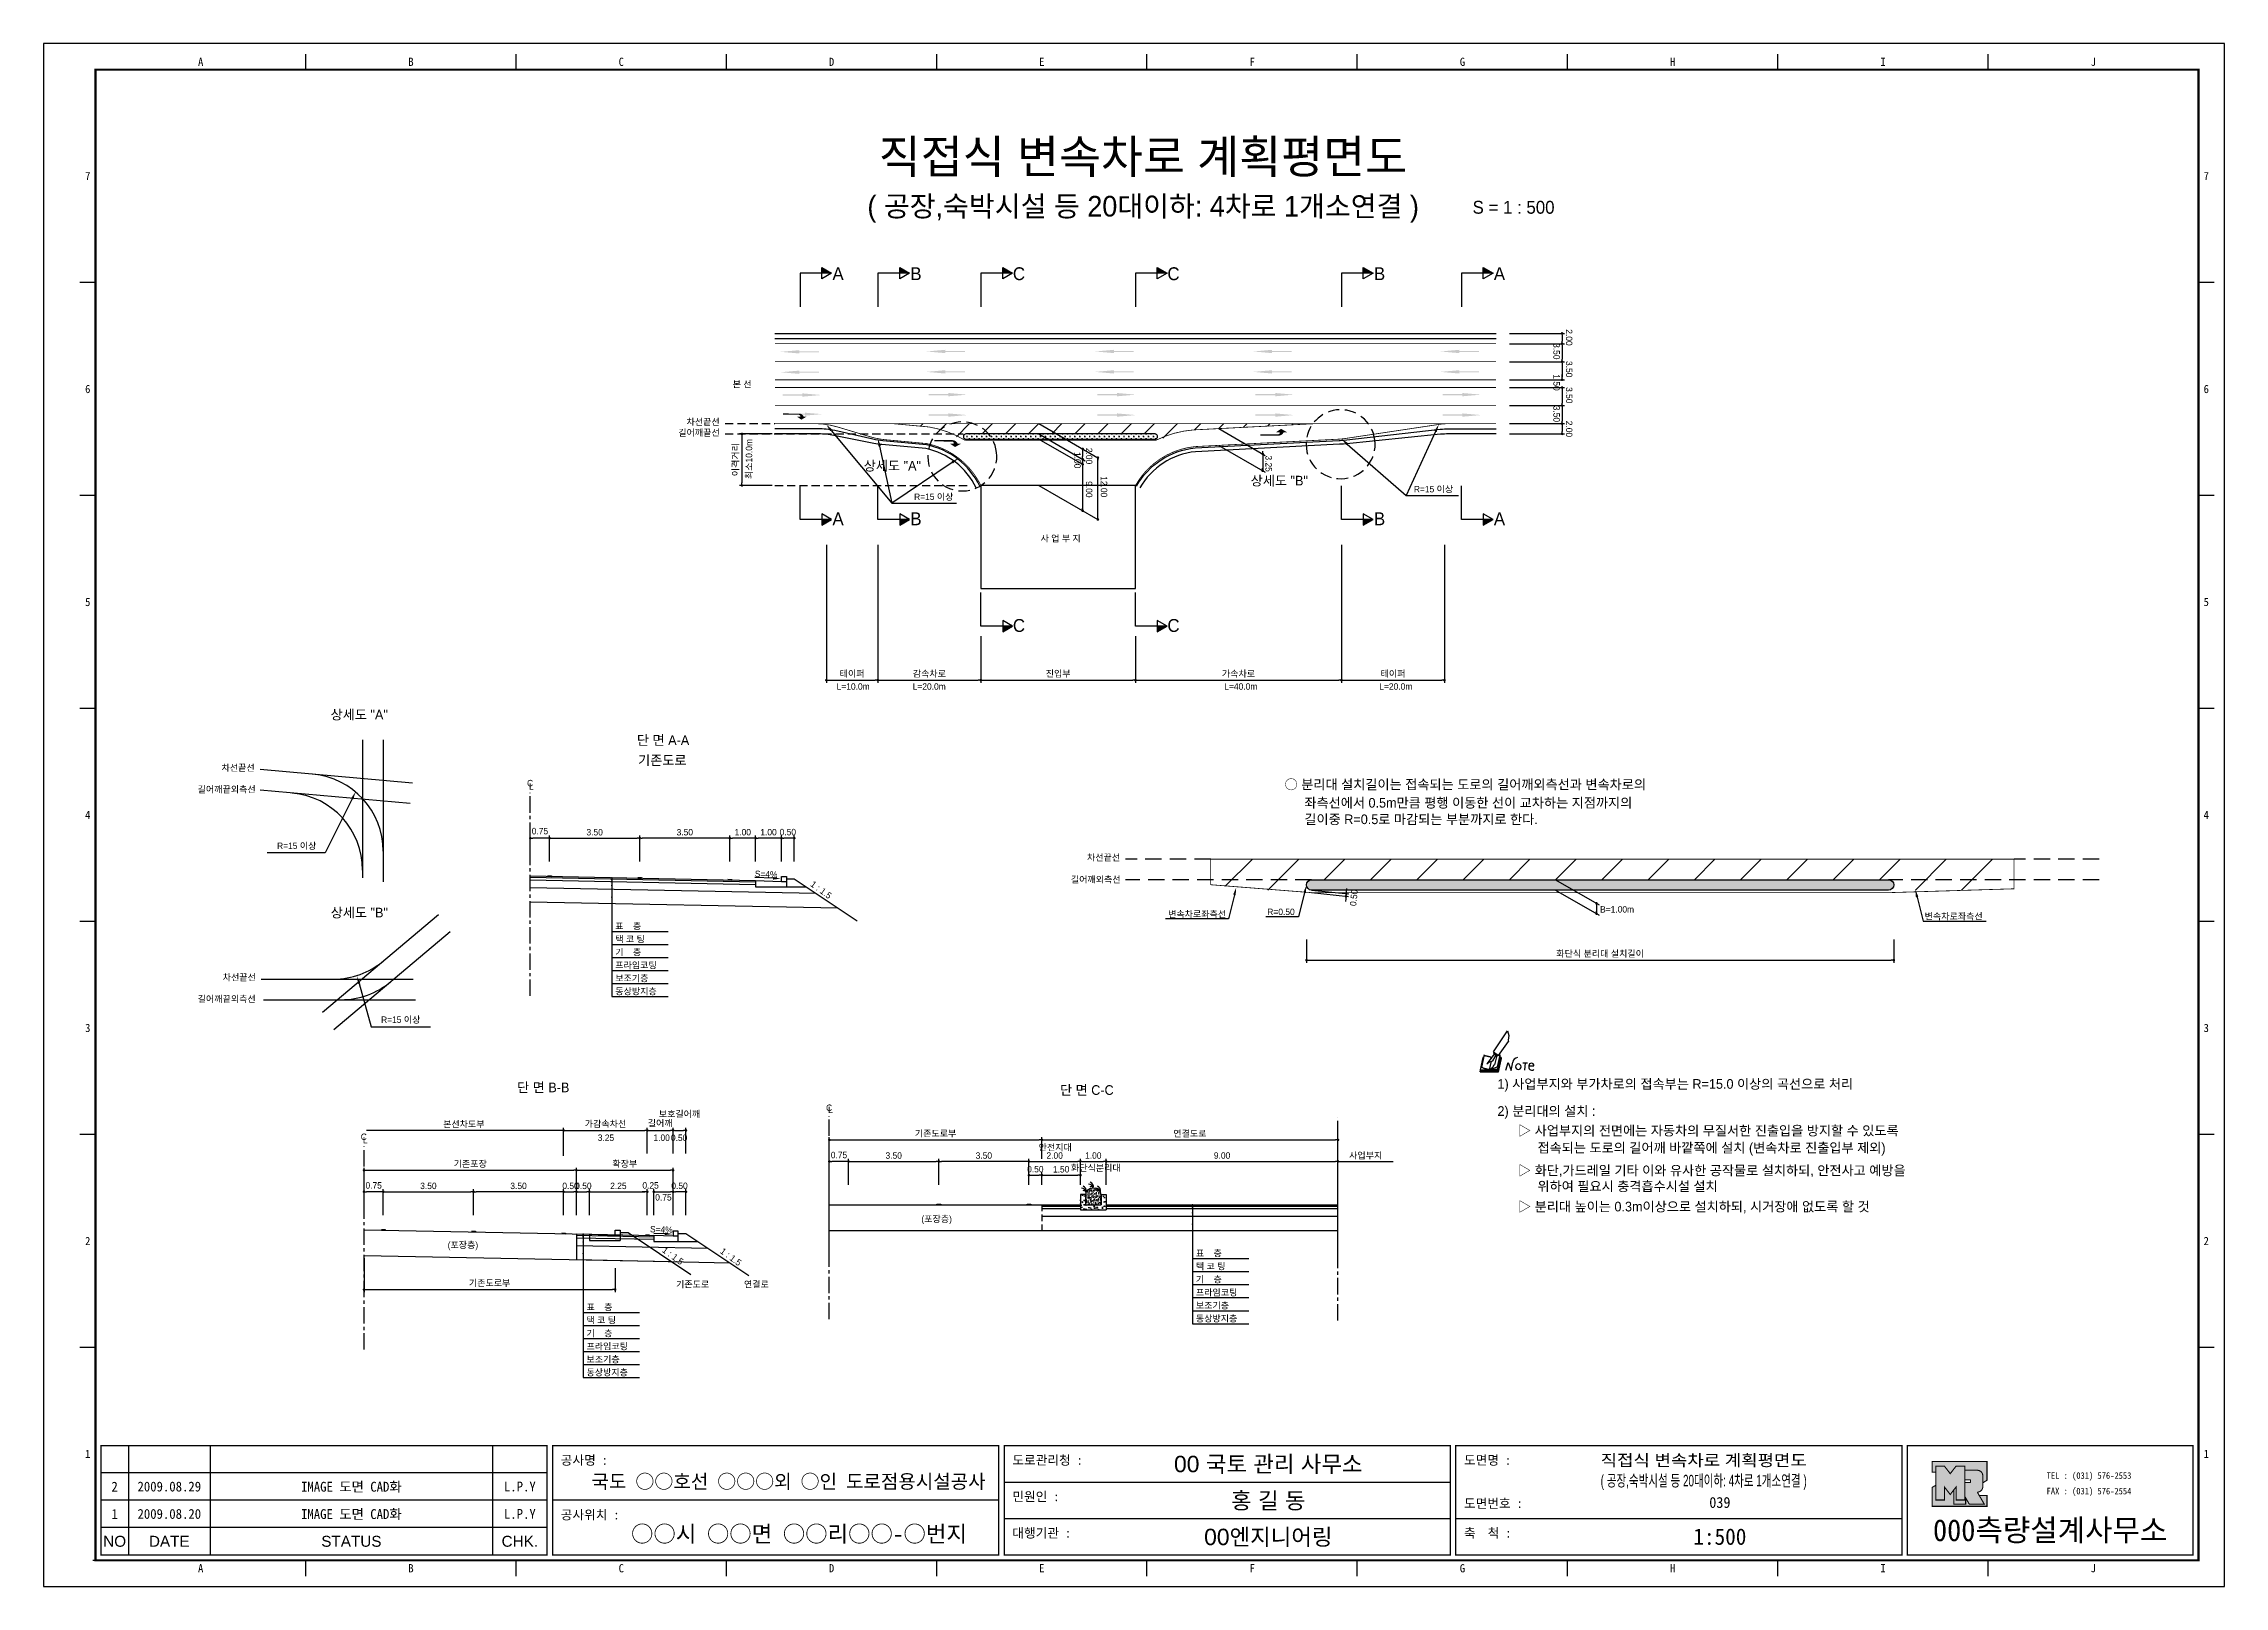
# Model space of a CAD drawing. Header units: millimetres. Extents: x 658 to 1081, y -42 to 257.
import ezdxf
from ezdxf.enums import TextEntityAlignment as Align

# ---------------------------------------------------------------- set-up
doc = ezdxf.new("R2010")
doc.units = ezdxf.units.MM
doc.linetypes.add('CENTER', pattern=[50.8, 31.75, -6.35, 6.35, -6.35])
doc.linetypes.add('HIDDEN', pattern=[9.525, 6.35, -3.175])
for name, color, linetype in [('CC-GSTR-0004', 4, 'Continuous'), ('CM-LANE-0030', 30, 'Continuous'), ('CZ-DIMT-0002', 7, 'Continuous'), ('CZ-EXST-0002', 1, 'Continuous'), ('CZ-LIN1-0007', 7, 'Continuous'), ('CZ-LIN2-0003', 3, 'Continuous'), ('CZ-LINE-0001', 7, 'Continuous'), ('CZ-TEXT-BOX0', 7, 'Continuous'), ('TITLE', 7, 'Continuous')]:
    doc.layers.add(name, color=color, linetype=linetype)
doc.styles.add('견고딕', font='arial.ttf')
doc.styles.add('돋움', font='')
doc.styles.add('돋음체', font='')
doc.styles.get('돋움').set_extended_font_data('Dotum')
doc.styles.get('돋음체').set_extended_font_data('DotumChe')

msp = doc.modelspace()

# ---------------------------------------------------------------- texts
at = {"layer": 'CZ-DIMT-0002', "style": '돋움'}
for s, height, p in [('A', 2.5, (812.12, 212.72)), ('B', 2.5, (827.24, 212.72)), ('C', 2.5, (847.24, 212.72)), ('C', 2.5, (877.24, 212.72)), ('B', 2.5, (917.24, 212.72)), ('A', 2.5, (940.52, 212.72)), ('본 선', 1.25, (793.5, 191.27)), ('길어깨끝선', 1.25, (785.12, 181.87)), ('차선끝선', 1.25, (785.91, 183.97)), ('상세도 "A"', 1.875, (822.66, 175.45)), ('상세도 "B"', 1.875, (897.78, 172.56)), ('R=15 이상', 1.25, (830.7, 169.44)), ('R=15 이상', 1.25, (927.72, 170.92)), ('A', 2.5, (812.12, 165.16)), ('B', 2.5, (827.24, 165.16)), ('B', 2.5, (917.24, 165.16)), ('A', 2.5, (940.52, 165.16)), ('사 업 부 지', 1.25, (855.33, 161.35)), ('C', 2.5, (847.24, 144.46)), ('C', 2.5, (877.24, 144.46)), ('L=10.0m', 1.25, (815.05, 132.62)), ('L=20.0m', 1.25, (829.82, 132.62)), ('L=40.0m', 1.25, (890.31, 132.62)), ('L=20.0m', 1.25, (920.4, 132.62)), ('차선끝선', 1.25, (695.65, 116.85)), ('C', 1.25, (752.33, 113.87)), ('길어깨끝외측선', 1.25, (693.42, 112.65)), ('L', 1.25, (752.59, 113.22)), ('R=15 이상', 1.25, (707.03, 101.7)), ('차선끝선', 1.25, (863.66, 99.44)), ('차선끝선', 1.25, (695.88, 76.17)), ('길어깨끝외측선', 1.25, (693.43, 71.98)), ('R=15 이상', 1.25, (727.22, 67.96)), ('C', 1.25, (810.38, 50.87)), ('L', 1.25, (810.64, 50.48)), ('C', 1.25, (720.05, 45.24)), ('L', 1.25, (720.32, 44.58))]:
    msp.add_text(s, height=height, dxfattribs=at).set_placement(p, align=Align.MIDDLE_CENTER)
for s, rotation, p in [('3.50', 270, (950.99, 199.25)), ('2.00', 270, (953.43, 201.94)), ('3.50', 270, (953.43, 195.78)), ('1.50', 270, (950.99, 193.2)), ('3.50', 270, (953.43, 190.72)), ('3.50', 270, (950.99, 187.11)), ('2.00', 270, (953.43, 184.19)), ('최소10.0m', 90, (795.45, 172.87))]:
    msp.add_text(s, height=1.25, rotation=rotation, dxfattribs=at).set_placement(p)
for s, p in [('○ 분리대 설치길이는 접속되는 도로의 길어깨외측선과 변속차로의', (898.8, 113.61)), ('좌측선에서 0.5m만큼 평행 이동한 선이 교차하는 지점까지의', (902.65, 110.05)), ('길이중 R=0.5로 마감되는 부분까지로 한다.', (902.65, 106.85)), ('1) 사업부지와 부가차로의 접속부는 R=15.0 이상의 곡선으로 처리', (940.13, 55.49)), ('2) 분리대의 설치 :', (940.13, 50.23)), ('▷ 사업부지의 전면에는 자동차의 무질서한 진출입을 방지할 수 있도록', (944.12, 46.43)), ('접속되는 도로의 길어깨 바깥쪽에 설치 (변속차로 진출입부 제외)', (947.9, 43.1)), ('▷ 화단,가드레일 기타 이와 유사한 공작물로 설치하되, 안전사고 예방을', (944.12, 38.7)), ('위하여 필요시 충격흡수시설 설치', (947.9, 35.63)), ('▷ 분리대 높이는 0.3m이상으로 설치하되, 시거장애 없도록 할 것', (944.12, 31.69))]:
    msp.add_text(s, height=1.875, dxfattribs=at).set_placement(p, align=Align.MIDDLE_LEFT)
for s, rotation, p in [('S=4%', 357.7094, (798.16, 96.2)), ('1 : 1.5', 323.8881, (808.83, 93.16)), ('S=4%', 357.7094, (777.82, 27.24)), ('1 : 1.5', 323.8881, (780.06, 22.14)), ('1 : 1.5', 323.8881, (791.31, 21.94))]:
    msp.add_text(s, height=1.25, rotation=rotation, dxfattribs=at).set_placement(p, align=Align.MIDDLE_CENTER)
for s, p in [('길어깨외측선', (857.31, 94.53)), ('변속차로좌측선', (876.19, 87.82)), ('R=0.50', (895.45, 88.26)), ('B=1.00m', (960.06, 88.75)), ('표    층', (768.87, 85.49)), ('변속차로좌측선', (1023.06, 87.4)), ('기    층', (768.87, 80.43)), ('택 코 팅', (768.87, 82.96)), ('프라임코팅', (768.87, 77.9)), ('보조기층', (768.87, 75.37)), ('동상방지층', (768.87, 72.84)), ('3.25', (765.47, 44.43)), ('1.00', (776.28, 44.43)), ('0.50', (779.67, 44.43)), ('안전지대', (851.05, 42.55)), ('사업부지', (911.33, 40.98)), ('화단식분리대', (857.32, 38.58)), ('(포장층)', (828.3, 28.66)), ('(포장층)', (736.33, 23.6)), ('표    층', (881.58, 22.01)), ('기존도로', (780.67, 15.99)), ('연결로', (793.85, 15.99)), ('기    층', (881.58, 16.95)), ('택 코 팅', (881.58, 19.48)), ('표    층', (763.28, 11.55)), ('프라임코팅', (881.58, 14.41)), ('보조기층', (881.58, 11.88)), ('택 코 팅', (763.28, 9.02)), ('동상방지층', (881.58, 9.35)), ('프라임코팅', (763.28, 3.95)), ('기    층', (763.28, 6.48)), ('보조기층', (763.28, 1.42)), ('동상방지층', (763.28, -1.11))]:
    msp.add_text(s, height=1.25, dxfattribs=at).set_placement(p)
at = {"layer": 'CZ-DIMT-0002', "char_height": 1.25, "attachment_point": 5, "style": '돋움'}
for s, insert, rotation in [('1.00', (858.59, 176.53), 270), ('\\A1;2.00', (860.85, 177.34), 270), ('3.25', (895.71, 175.86), 270), ('9.00', (860.85, 170.87), 270), ('12.00', (863.74, 171.38), 270), ('\\A1;0.50', (912.25, 91.61), 84.0289)]:
    msp.add_mtext(s, dxfattribs=dict(at, insert=insert, rotation=rotation))
at = {"layer": 'CZ-DIMT-0002', "insert": (739.47, 47.62), "char_height": 1.25, "attachment_point": 5, "style": '돋움'}
msp.add_mtext('본선차도부', dxfattribs=at)
at = {"layer": 'CZ-LINE-0001', "insert": (792.27, 176.63), "char_height": 1.25, "attachment_point": 5, "rotation": 90, "style": '돋움'}
msp.add_mtext('\\A1;이격거리', dxfattribs=at)
at = {"layer": 'CZ-LINE-0001', "char_height": 1.25, "attachment_point": 5, "style": '돋움'}
for s, insert in [('\\A1;테이퍼', (814.85, 135.04)), ('\\A1;감속차로', (829.85, 135.04)), ('\\A1;진입부', (854.85, 135.04)), ('\\A1;가속차로', (889.85, 135.04)), ('\\A1;테이퍼', (919.85, 135.04)), ('\\A1;0.75', (754.24, 104.55)), ('\\A1;3.50', (764.87, 104.33)), ('\\A1;3.50', (782.37, 104.33)), ('\\A1;1.00', (793.62, 104.33)), ('\\A1;1.00', (798.62, 104.33)), ('\\A1;0.50', (802.37, 104.36)), ('\\A1;화단식 분리대 설치길이', (960.06, 80.71)), ('\\A1;가감속차선', (766.97, 47.68)), ('\\A1;길어깨', (777.59, 47.8)), ('\\A1;보호길어깨', (781.34, 49.59)), ('\\A1;기존도로부', (831.05, 45.82)), ('\\A1;연결도로', (880.42, 45.81)), ('\\A1;0.75', (812.3, 41.69)), ('\\A1;기존포장', (740.72, 39.93)), ('\\A1;확장부', (770.72, 39.93)), ('\\A1;3.50', (822.92, 41.59)), ('\\A1;3.50', (840.42, 41.59)), ('\\A1;0.50', (850.42, 38.94)), ('\\A1;2.00', (854.17, 41.59)), ('\\A1;1.50', (855.42, 38.92)), ('\\A1;1.00', (861.67, 41.59)), ('\\A1;9.00', (886.67, 41.59)), ('\\A1;0.75', (721.97, 35.8)), ('\\A1;3.50', (732.59, 35.7)), ('\\A1;3.50', (750.09, 35.7)), ('\\A1;0.50', (760.18, 35.7)), ('\\A1;0.50', (762.68, 35.7)), ('\\A1;2.25', (769.47, 35.7)), ('\\A1;0.25', (775.72, 35.8)), ('\\A1;0.75', (778.22, 33.48)), ('\\A1;0.50', (781.34, 35.72)), ('\\A1;기존도로부', (744.47, 16.79))]:
    msp.add_mtext(s, dxfattribs=dict(at, insert=insert))
at = {"layer": 'CZ-TEXT-BOX0', "style": '돋움'}
for s, p in [('상세도 "A"', (719.16, 127.16)), ('단 면 A-A', (778.15, 122.2)), ('기존도로', (778, 118.3)), ('상세도 "B"', (719.18, 88.74)), ('단 면 B-B', (754.88, 54.81)), ('단 면 C-C', (860.41, 54.31))]:
    msp.add_text(s, height=1.875, dxfattribs=at).set_placement(p, align=Align.MIDDLE_CENTER)
at = {"layer": 'TITLE', "color": 3, "linetype": 'Continuous', "style": '돋음체'}
for s, p in [('A', (688.38, 253.84)), ('B', (729.21, 253.84)), ('C', (770.03, 253.84)), ('D', (810.86, 253.84)), ('E', (851.68, 253.84)), ('F', (892.51, 253.84)), ('G', (933.33, 253.84)), ('H', (974.15, 253.84)), ('I', (1014.98, 253.84)), ('J', (1055.8, 253.84)), ('7', (666.46, 231.67)), ('7', (1077.73, 231.67)), ('6', (666.46, 190.34)), ('6', (1077.73, 190.34)), ('5', (666.46, 149.01)), ('5', (1077.73, 149.01)), ('4', (666.46, 107.68)), ('4', (1077.73, 107.68)), ('3', (666.46, 66.35)), ('3', (1077.73, 66.35)), ('2', (666.46, 25.02)), ('2', (1077.73, 25.02)), ('1', (666.46, -16.3)), ('1', (1077.73, -16.3)), ('A', (688.38, -38.49)), ('B', (729.21, -38.49)), ('C', (770.03, -38.49)), ('D', (810.86, -38.49)), ('E', (851.68, -38.49)), ('F', (892.51, -38.49)), ('G', (933.33, -38.49)), ('H', (974.15, -38.49)), ('I', (1014.98, -38.49)), ('J', (1055.8, -38.49))]:
    msp.add_text(s, height=1.59, dxfattribs=at).set_placement(p, align=Align.MIDDLE)
at = {"layer": 'TITLE', "style": '돋움'}
for s, height, p in [('직접식 변속차로 계획평면도', 6.5, (871.31, 235.45)), ('( 공장,숙박시설 등 20대이하: 4차로 1개소연결 )', 4, (871.35, 225.82))]:
    msp.add_text(s, height=height, dxfattribs=at).set_placement(p, align=Align.MIDDLE_CENTER)
msp.add_text('S = 1 : 500', height=2.5, dxfattribs=at).set_placement((935.3, 225.61), align=Align.MIDDLE_LEFT)
at = {"layer": 'TITLE', "style": '돋음체'}
for s, p in [('공사명 : ', (758.29, -18.41)), ('도로관리청 :', (845.96, -18.41)), ('도면명 :', (933.64, -18.41)), ('민원인 :', (845.96, -25.48)), ('도면번호 :', (933.64, -26.8)), ('공사위치 :', (758.29, -29.02)), ('대행기관 :', (845.96, -32.55)), ('축  척 :', (933.64, -32.55))]:
    msp.add_text(s, height=1.804, dxfattribs=at).set_placement(p)
at = {"layer": 'TITLE', "color": 7, "linetype": 'Continuous'}
for s, height, style, p in [('00 국토 관리 사무소', 3.1832, '견고딕', (895.64, -18.23)), ('국도 ○○호선 ○○○외 ○인 도로점용시설공사', 2.7, '돋음체', (802.51, -21.62)), ('홍 길 동', 3.183, '견고딕', (895.64, -25.3)), ('○○시 ○○면 ○○리○○-○번지', 3.1832, '돋음체', (804.54, -31.78)), ('00엔지니어링', 3.183, '견고딕', (895.64, -32.38))]:
    msp.add_text(s, height=height, dxfattribs=dict(at, style=style)).set_placement(p, align=Align.MIDDLE)
at = {"layer": 'TITLE', "style": '돋움'}
for s, width, p, p2 in [('직접식 변속차로 계획평면도', 1.010039, (960.17, -18.66), (1000.17, -18.66)), ('( 공장,숙박시설 등 20대이하: 4차로 1개소연결 )', 0.586912, (960.17, -22.61), (1000.17, -22.61))]:
    msp.add_text(s, height=2.25, dxfattribs=dict(at, width=width)).set_placement(p, p2, align=Align.FIT)
at = {"layer": 'TITLE', "color": 180, "style": '돋음체'}
for s, p in [('TEL : (031) 576-2553', (1046.74, -21.14)), ('FAX : (031) 576-2554', (1046.74, -24.16))]:
    msp.add_text(s, height=1.2733, dxfattribs=at).set_placement(p)
at = {"layer": 'TITLE', "color": 1, "linetype": 'Continuous', "style": '돋음체'}
msp.add_text('2', height=1.91, dxfattribs=at).set_placement((671.68, -22.65), align=Align.MIDDLE)
at = {"layer": 'TITLE', "linetype": 'Continuous'}
for s, height, style, p in [('2009.08.29', 1.91, '돋음체', (682.29, -22.65)), ('L.P.Y', 1.91, '돋음체', (750.34, -22.65)), ('039', 2.122, '돋음체', (983.31, -25.74)), ('1', 1.91, '돋음체', (671.68, -27.96)), ('2009.08.20', 1.91, '돋음체', (682.29, -27.96)), ('L.P.Y', 1.91, '돋음체', (750.34, -27.96)), ('NO', 2.122, '견고딕', (671.68, -33.26)), ('DATE', 2.122, '견고딕', (682.29, -33.26)), ('STATUS', 2.122, '견고딕', (717.64, -33.26)), ('CHK.', 2.122, '견고딕', (750.34, -33.26)), ('1:500', 3.183, '돋음체', (983.31, -32.38))]:
    msp.add_text(s, height=height, dxfattribs=dict(at, style=style)).set_placement(p, align=Align.MIDDLE)
at = {"layer": 'TITLE', "style": '돋음체'}
for p in [(717.64, -22.65), (717.64, -27.96)]:
    msp.add_text('IMAGE 도면 CAD화', height=1.9099, dxfattribs=at).set_placement(p, align=Align.MIDDLE)
at = {"layer": 'TITLE', "color": 180, "style": '돋음체'}
msp.add_text('000측량설계사무소', height=4.244, dxfattribs=at).set_placement((1047.44, -33.23), align=Align.CENTER)

# ---------------------------------------------------------------- blocks, each defined once
blk = doc.blocks.new('note')
for p, q in [((0.85, 3.5), (3.53, 7.57)), ((1.8, 2.79), (3.74, 5.46)), ((3.53, 7.57), (3.8, 6.64)), ((3.8, 6.64), (3.69, 5.72)), ((3.69, 5.72), (3.74, 5.46)), ((-1.24, 2.36), (-1.77, 0)), ((-1.77, 0), (1.77, 0)), ((-1.77, 0), (-1.77, -0.3)), ((-1.53, 0.52), (-1.55, 0.54)), ((-1.01, 2.9), (-1.53, 0.52)), ((-1.48, 0.48), (-1.53, 0.52)), ((-1.43, 0.44), (-1.48, 0.48)), ((-1.38, 0.41), (-1.43, 0.44)), ((-1.33, 0.4), (-1.38, 0.41)), ((-1.27, 0.37), (-1.33, 0.4)), ((-1.22, 0.35), (-1.27, 0.37)), ((-1.13, 2.36), (-1.24, 2.36)), ((-1.17, 0.33), (-1.22, 0.35)), ((-1.12, 0.32), (-1.17, 0.33)), ((-1.02, 0.25), (-1.12, 0.32)), ((-0.97, 0.22), (-1.02, 0.25)), ((-1, 2.9), (-1.01, 2.9)), ((-0.98, 2.85), (-1, 2.9)), ((-0.95, 2.8), (-0.98, 2.85)), ((-0.93, 0.21), (-0.97, 0.22)), ((-0.9, 2.75), (-0.95, 2.8)), ((-0.88, 0.19), (-0.93, 0.21)), ((-0.85, 2.72), (-0.9, 2.75)), ((-0.8, 0.18), (-0.88, 0.19)), ((-0.79, 2.69), (-0.85, 2.72)), ((-0.75, 0.17), (-0.8, 0.18)), ((-0.74, 2.68), (-0.79, 2.69)), ((-0.7, 0.16), (-0.75, 0.17)), ((-0.69, 2.65), (-0.74, 2.68)), ((-0.64, 0.15), (-0.7, 0.16)), ((-0.64, 2.65), (-0.69, 2.65)), ((-0.59, 2.63), (-0.64, 2.65)), ((-0.58, 0.14), (-0.64, 0.15)), ((-0.54, 2.62), (-0.59, 2.63)), ((-0.53, 0.13), (-0.58, 0.14)), ((-0.48, 2.61), (-0.54, 2.62)), ((-0.48, 0.12), (-0.53, 0.13)), ((-0.43, 2.61), (-0.48, 2.61)), ((-0.43, 0.11), (-0.48, 0.12)), ((0.75, 2.77), (-0.46, 1.16)), ((0.37, 2.24), (-0.46, 1.16)), ((-0.46, 1.16), (-0.08, 1.47)), ((-0.38, 2.59), (-0.43, 2.61)), ((-0.38, 0.08), (-0.43, 0.11)), ((-0.33, 2.59), (-0.38, 2.59)), ((-0.29, 0.06), (-0.38, 0.08)), ((-0.27, 2.58), (-0.33, 2.59)), ((-0.23, 0.05), (-0.29, 0.06)), ((-0.22, 2.57), (-0.27, 2.58)), ((-0.16, 0.04), (-0.23, 0.05)), ((-0.17, 2.56), (-0.22, 2.57)), ((-0.12, 2.55), (-0.17, 2.56)), ((-0.11, 0.03), (-0.16, 0.04)), ((-0.07, 2.53), (-0.12, 2.55)), ((-0.04, 0.02), (-0.11, 0.03)), ((-0.08, 1.47), (0.72, 1.75)), ((-0.01, 2.51), (-0.07, 2.53)), ((-0.05, -0.3), (-0.05, 0)), ((0, 0), (-0.04, 0.02)), ((0.04, 2.5), (-0.01, 2.51)), ((0.37, 1.63), (0, 0)), ((0, 0), (1.6, 0.53)), ((0, 0), (1.65, 0.18)), ((0, 0.01), (0.06, 0.04)), ((0, -0.3), (0, 0)), ((0.09, 2.48), (0.04, 2.5)), ((0.05, -0.3), (0.05, 0)), ((0.06, 0.04), (0.11, 0.07)), ((0.14, 2.48), (0.09, 2.48)), ((0.11, 0.07), (0.16, 0.09)), ((0.2, 2.47), (0.14, 2.48)), ((0.16, 0.09), (0.21, 0.12)), ((0.26, 2.43), (0.18, 2.46)), ((0.21, 0.12), (0.27, 0.14)), ((0.34, 2.4), (0.26, 2.43)), ((0.27, 0.14), (0.36, 0.19)), ((0.45, 2.37), (0.34, 2.4)), ((0.36, 0.19), (0.41, 0.22)), ((0.41, 0.22), (0.46, 0.27)), ((0.46, 0.27), (0.51, 0.3)), ((0.51, 0.3), (0.56, 0.34)), ((0.56, 0.34), (0.6, 0.4)), ((0.6, 0.4), (0.64, 0.45)), ((0.64, 0.45), (0.67, 0.51)), ((0.67, 0.51), (0.74, 0.58)), ((0.72, 1.75), (1.16, 2.53)), ((0.74, 0.58), (0.79, 0.63)), ((1, 3.1), (0.75, 2.77)), ((0.79, 0.63), (0.83, 0.68)), ((0.83, 0.68), (0.86, 0.73)), ((0.85, 3.5), (1.8, 2.79)), ((1, 3.4), (0.85, 3.21)), ((0.85, 3.21), (1.52, 2.71)), ((0.86, 0.73), (0.89, 0.79)), ((0.89, 0.84), (0.92, 0.89)), ((0.89, 0.79), (0.89, 0.84)), ((0.92, 0.89), (0.96, 0.95)), ((0.96, 0.95), (1.01, 0.97)), ((1.47, 2.74), (1.01, 0.97)), ((1.16, 2.53), (1.37, 2.82)), ((2.13, 2.84), (1.44, 2.63)), ((1.52, 2.71), (1.66, 2.9)), ((1.6, 0.53), (2.13, 2.84)), ((1.65, 0.18), (2.19, 2.48)), ((1.77, 0), (2.3, 2.36)), ((1.77, -0.3), (2.3, 2.07)), ((1.77, -0.38), (2.3, 1.99)), ((1.77, -0.44), (2.3, 1.93)), ((1.77, 0), (1.77, -0.3)), ((2.19, 2.48), (2.04, 2.47)), ((2.3, 2.36), (2.16, 2.36)), ((2.3, 2.36), (2.3, 2.07)), ((3.21, -0.08), (3.68, 1.4)), ((3.68, 1.4), (4.26, -0.14)), ((4.26, -0.14), (4.56, 1.44)), ((6.55, 1.34), (7.46, 1.34)), ((7.01, 1.34), (6.87, -0.11)), ((7.71, 0.77), (7.71, 0.55)), ((7.71, 0.77), (8.67, 0.77)), ((-1.77, -0.3), (1.77, -0.3)), ((-1.77, -0.43), (-1.77, -0.3)), ((-1.77, -0.37), (1.77, -0.37)), ((-1.77, -0.43), (1.77, -0.43))]:
    blk.add_line(p, q)
for centre, major_axis, start_param, end_param in [((0.4, 2.31), (0.0702, 0.0702), 3.283946, 6.425539), ((5.68, 1.23), (-0.806, 0.806), -0.591174, 0.597824), ((5.66, 0.58), (-0.378, 0.378), 3.926991, 10.210176), ((8.3, 0.49), (0.422, 0.422), 2.265602, 4.634911), ((8.19, 0.77), (-0.342, 0.342), 3.926991, 7.068583)]:
    blk.add_ellipse(centre, major_axis=major_axis, ratio=1, start_param=start_param, end_param=end_param)
blk = doc.blocks.new('_Dot')
at = {"color": 0, "linetype": 'ByBlock', "lineweight": -2}
blk.add_line((-0.5, 0), (-1, 0), dxfattribs=at)
at = {"color": 0, "linetype": 'ByBlock', "const_width": 0.5}
blk.add_lwpolyline([(-0.25, 0, 1), (0.25, 0, 1)], format="xyb", close=True, dxfattribs=at)

# ---------------------------------------------------------------- hatches: boundary and pattern name
at = {"layer": 'CM-LANE-0030'}
h = msp.add_hatch(dxfattribs=at)
h.set_pattern_fill('ANSI31', color=256, style=0)
h.set_pattern_definition([(45, (724.1616, -401.3024), (-2.245064, 2.245064), [])])
h.paths.add_polyline_path([(873.66, 181.63, -0.776608), (873.9, 180.69, 0.001693), (873.79, 180.63), (874.87, 180.63, -0.090294), (881.16, 182.41), (904.91, 183.63), (822.71, 183.63), (829.77, 182.98, -0.09034), (835.87, 180.63), (836.8, 180.63, 0.001985), (836.67, 180.72, -0.744307), (836.95, 181.63)])
at = {"layer": 'CZ-EXST-0002'}
h = msp.add_hatch(dxfattribs=at)
h.set_pattern_fill('AR-CONC', color=256, scale=0.01, style=0)
h.set_pattern_definition([(50, (-248.9473, 3514.8915), (1.8218467, -0.15939086), [0.1905, -2.0955]), (355, (-248.9473, 3514.8915), (-0.3524283, 1.9105664), [0.1524, -1.6764]), (100.451, (-248.7955, 3514.8782), (1.469425, 1.7511669), [0.1619, -1.7809]), (46.1842, (-248.9473, 3515.3995), (2.7107904, -0.4204233), [0.28575, -3.14325]), (96.6356, (-248.7214, 3515.3645), (2.3740423, 2.4742556), [0.24285, -2.67135]), (351.184, (-248.9473, 3515.3995), (2.374046, 2.4742512), [0.2286, -2.5146]), (21, (-248.6933, 3515.2725), (1.5161488, -1.0226552), [0.1905, -2.0955]), (326, (-248.6933, 3515.2725), (0.6180203, 1.8418797), [0.1524, -1.6764]), (71.4514, (-248.567, 3515.1873), (2.1341649, 0.8192286), [0.1619, -1.7809]), (37.5, (-248.9473, 3514.8915), (0.03088603, 0.84555039), [0, -1.65608, 0, -1.7018, 0, -1.68275]), (7.5, (-248.9473, 3514.8915), (0.66819663, 1.00180575), [0, -0.97028, 0, -1.61798, 0, -0.64135]), (327.5, (-249.5137, 3514.8915), (1.35590595, -0.05728744), [0, -0.635, 0, -1.9812, 0, -2.6289]), (317.5, (-249.7677, 3514.8915), (1.4812918, 0.2542649), [0, -0.8255, 0, -1.31572, 0, -1.8669])])
h.paths.add_polyline_path([(864.17, 31.05), (864.17, 34.05), (863.17, 34.05), (863.17, 32.05), (860.17, 32.05), (860.17, 34.05), (859.17, 34.05), (859.17, 31.05)])
h = msp.add_hatch(dxfattribs=at)
h.set_pattern_fill('AR-SAND', color=256, scale=0.01, style=0)
h.set_pattern_definition([(37.5, (-248.9473, 3514.8915), (-0.016000313, 0.489413237), [0, -0.38608, 0, -0.4318, 0, -0.41275]), (7.5, (-248.9473, 3514.8915), (0.44952328, 0.7168251), [0, -0.20828, 0, -0.34798, 0, -0.13335]), (327.5, (-249.25973, 3514.8915), (0.79099237, 0.001437185), [0, -0.127, 0, -0.4572, 0, -0.5969]), (317.5, (-249.2597, 3514.8915), (0.76355645, 0.22292932), [0, -0.0635, 0, -0.29972, 0, -0.3429])])
edge = h.paths.add_edge_path()
edge.add_ellipse((861.67, 34.05), major_axis=(-1.5, 0), ratio=0.829212, start_angle=180, end_angle=360)
edge.add_line((860.17, 34.05), (860.17, 32.05))
edge.add_line((860.17, 32.05), (863.17, 32.05))
edge.add_line((863.17, 32.05), (863.17, 34.05))
at = {"layer": 'CZ-LIN1-0007'}
for points in [[(804.6, 197.88), (804.6, 197.66), (808.42, 197.67), (808.42, 197.45), (804.6, 197.45), (804.6, 197.24), (800.95, 197.56)], [(832.92, 197.95), (832.92, 197.73), (836.74, 197.74), (836.74, 197.52), (832.92, 197.52), (832.92, 197.31), (829.27, 197.63)], [(865.67, 197.95), (865.67, 197.73), (869.49, 197.74), (869.49, 197.52), (865.67, 197.52), (865.67, 197.31), (862.02, 197.63)], [(896.37, 197.95), (896.37, 197.73), (900.19, 197.74), (900.19, 197.52), (896.37, 197.52), (896.37, 197.31), (892.72, 197.63)], [(932.7, 197.95), (932.7, 197.73), (936.52, 197.74), (936.52, 197.52), (932.7, 197.52), (932.7, 197.31), (929.05, 197.63)], [(804.6, 193.92), (804.6, 193.71), (808.42, 193.71), (808.42, 193.49), (804.6, 193.49), (804.6, 193.28), (800.95, 193.6)], [(832.92, 193.99), (832.92, 193.78), (836.74, 193.78), (836.74, 193.56), (832.92, 193.56), (832.92, 193.35), (829.27, 193.67)], [(865.67, 193.99), (865.67, 193.78), (869.49, 193.78), (869.49, 193.56), (865.67, 193.56), (865.67, 193.35), (862.02, 193.67)], [(896.37, 193.99), (896.37, 193.78), (900.19, 193.78), (900.19, 193.56), (896.37, 193.56), (896.37, 193.35), (892.72, 193.67)], [(932.7, 193.99), (932.7, 193.78), (936.52, 193.78), (936.52, 193.56), (932.7, 193.56), (932.7, 193.35), (929.05, 193.67)], [(805.21, 189.5), (805.21, 189.29), (801.38, 189.29), (801.38, 189.07), (805.21, 189.07), (805.21, 188.86), (808.86, 189.18)], [(833.53, 189.57), (833.53, 189.36), (829.7, 189.36), (829.7, 189.14), (833.53, 189.14), (833.53, 188.93), (837.18, 189.25)], [(866.27, 189.57), (866.27, 189.36), (862.45, 189.36), (862.45, 189.14), (866.27, 189.14), (866.27, 188.93), (869.93, 189.25)], [(896.98, 189.57), (896.98, 189.36), (893.15, 189.36), (893.15, 189.14), (896.98, 189.14), (896.98, 188.93), (900.63, 189.25)], [(933.31, 189.57), (933.31, 189.36), (929.48, 189.36), (929.48, 189.14), (933.31, 189.14), (933.31, 188.93), (936.96, 189.25)], [(804.56, 185.58, -0.267976), (805.47, 184.98), (806.02, 184.98), (804.99, 184.4), (804.16, 184.97), (804.77, 184.97, 0.504994), (804.5, 185.34), (801.45, 185.36), (801.45, 185.6)], [(805.69, 185.75), (805.69, 185.56), (802.27, 185.56), (802.27, 185.37), (805.69, 185.37), (805.69, 185.18), (808.96, 185.47)], [(833.53, 185.61), (833.53, 185.4), (829.7, 185.4), (829.7, 185.19), (833.53, 185.18), (833.53, 184.97), (837.18, 185.29)], [(866.27, 185.61), (866.27, 185.4), (862.45, 185.4), (862.45, 185.19), (866.27, 185.18), (866.27, 184.97), (869.93, 185.29)], [(896.98, 185.61), (896.98, 185.4), (893.15, 185.4), (893.15, 185.19), (896.98, 185.18), (896.98, 184.97), (900.63, 185.29)], [(897.63, 181.28, 0.267976), (898.65, 181.96), (899.28, 181.96), (898.11, 182.62), (897.17, 181.97), (897.86, 181.97, -0.504994), (897.55, 181.55), (894.09, 181.53), (894.09, 181.26)], [(933.31, 185.61), (933.31, 185.4), (929.48, 185.4), (929.48, 185.19), (933.31, 185.18), (933.31, 184.97), (936.96, 185.29)], [(834.34, 180.42, -0.267976), (835.36, 179.73), (835.99, 179.73), (834.82, 179.08), (833.88, 179.72), (834.57, 179.73, 0.504994), (834.26, 180.15), (830.8, 180.17), (830.8, 180.44)], [(756.49, 95.76), (756.49, 95.89), (755.74, 95.9), (755.74, 95.78)], [(773.99, 95.41), (773.99, 95.54), (773.24, 95.55), (773.24, 95.43)], [(791.49, 95.06), (791.49, 95.19), (790.74, 95.2), (790.74, 95.08)], [(832.05, 32.05), (832.05, 32.17), (831.3, 32.17), (831.3, 32.05)], [(849.55, 32.05), (849.55, 32.17), (848.8, 32.17), (848.8, 32.05)], [(724.22, 27.13), (724.22, 27.25), (723.47, 27.27), (723.47, 27.14)], [(741.72, 26.78), (741.72, 26.9), (740.97, 26.92), (740.97, 26.79)], [(759.22, 26.43), (759.22, 26.55), (758.47, 26.57), (758.47, 26.44)], [(775.47, 26.1), (775.47, 26.23), (774.72, 26.24), (774.72, 26.12)]]:
    msp.add_hatch(color=256, dxfattribs=at).paths.add_polyline_path(points)
at = {"layer": 'CZ-LIN2-0003'}
h = msp.add_hatch(dxfattribs=at)
h.set_pattern_fill('CROSS', color=256, scale=0.075, style=0)
h.set_pattern_definition([(0, (724.1616, -401.30244), (0.47625, 0.47625), [0.238125, -0.714375]), (90, (724.28065, -401.4215), (-0.47625, 0.47625), [0.238125, -0.714375])])
h.paths.add_polyline_path([(836.95, 181.63, 1), (836.95, 180.63), (873.66, 180.63, 1), (873.66, 181.63)])
h = msp.add_hatch(dxfattribs=at)
h.set_pattern_fill('CROSS', color=256, scale=0.15, style=0)
h.set_pattern_definition([(0, (591.4073, 579.2379), (0.9525, 0.9525), [0.47625, -1.42875]), (90, (591.6454, 578.9998), (-0.9525, 0.9525), [0.47625, -1.42875])])
h.paths.add_polyline_path([(1016.07, 95.11), (904.06, 95.11, 1), (904.06, 93.11), (1016.07, 93.11, 1)])
at = {"layer": 'CZ-LINE-0001'}
for points in [[(808.97, 213.9), (808.97, 212.8), (810.87, 212.8)], [(824.09, 213.9), (824.09, 212.8), (825.99, 212.8)], [(844.09, 213.9), (844.09, 212.8), (845.99, 212.8)], [(874.09, 213.9), (874.09, 212.8), (875.99, 212.8)], [(914.09, 213.9), (914.09, 212.8), (915.99, 212.8)], [(937.37, 213.9), (937.37, 212.8), (939.27, 212.8)], [(810.87, 165.03), (808.97, 165.03), (808.97, 163.93)], [(825.99, 165.03), (824.09, 165.03), (824.09, 163.93)], [(915.99, 165.03), (914.09, 165.03), (914.09, 163.93)], [(939.27, 165.03), (937.37, 165.03), (937.37, 163.93)], [(845.99, 144.33), (844.09, 144.33), (844.09, 143.23)], [(875.99, 144.33), (874.09, 144.33), (874.09, 143.23)]]:
    msp.add_hatch(color=256, dxfattribs=at).paths.add_polyline_path(points)
at = {"layer": 'TITLE', "ltscale": 150}
h = msp.add_hatch(color=8, dxfattribs=at)
edge = h.paths.add_edge_path()
edge.add_line((1035.17, -17.78), (1024.5, -17.78))
edge.add_line((1024.5, -17.78), (1024.5, -19.86))
edge.add_line((1024.5, -19.86), (1025.21, -19.86))
edge.add_line((1025.21, -19.86), (1025.21, -18.68))
edge.add_line((1025.21, -18.68), (1026.9, -18.68))
edge.add_line((1026.9, -18.68), (1028.03, -20.14))
edge.add_line((1028.03, -20.14), (1029.16, -18.68))
edge.add_line((1029.16, -18.68), (1030.85, -18.68))
edge.add_line((1030.85, -18.68), (1030.85, -19.48))
edge.add_line((1030.85, -19.48), (1033.29, -19.48))
edge.add_arc((1033.29, -20.55), 1.07, 0, 90, ccw=False)
edge.add_line((1034.35, -20.55), (1034.35, -21.92))
edge.add_line((1034.35, -21.92), (1035.17, -21.41))
edge.add_line((1035.17, -21.41), (1035.17, -17.78))
h.paths.add_polyline_path([(1028.71, -23.3), (1028.03, -24.18), (1026.9, -22.73), (1026.9, -25.24), (1025.21, -25.24), (1025.21, -22.39), (1024.5, -22.83), (1024.5, -26.47), (1035.17, -26.47), (1035.17, -24.39), (1033.67, -24.39), (1034.63, -26.04), (1031.72, -26.04), (1031.02, -24.83), (1031.02, -26.04), (1028.71, -26.04)])
msp.add_hatch(color=5, dxfattribs=at).paths.add_polyline_path([(1030.85, -18.68), (1029.16, -18.68), (1028.03, -20.14), (1026.9, -18.68), (1025.21, -18.68), (1025.21, -25.24), (1026.9, -25.24), (1026.9, -22.73), (1028.03, -24.18), (1029.16, -22.73), (1029.16, -25.24), (1030.85, -25.24)])
h = msp.add_hatch(color=161, dxfattribs=at)
edge = h.paths.add_edge_path()
edge.add_arc((1033.29, -20.55), 1.07, 0, 90)
edge.add_line((1033.29, -19.48), (1030.85, -19.48))
edge.add_line((1030.85, -19.48), (1030.85, -21.33))
edge.add_line((1030.85, -21.33), (1031.84, -21.33))
edge.add_arc((1031.84, -21.45), 0.113, 0, 90, ccw=False)
edge.add_line((1031.96, -21.45), (1031.96, -21.76))
edge.add_arc((1031.84, -21.76), 0.113, 270, 360, ccw=False)
edge.add_line((1031.84, -21.87), (1030.85, -21.87))
edge.add_line((1030.85, -21.87), (1030.85, -25.24))
edge.add_line((1030.85, -25.24), (1029.16, -25.24))
edge.add_line((1029.16, -25.24), (1029.16, -22.73))
edge.add_line((1029.16, -22.73), (1028.71, -23.3))
edge.add_line((1028.71, -23.3), (1028.71, -26.04))
edge.add_line((1028.71, -26.04), (1031.02, -26.04))
edge.add_line((1031.02, -26.04), (1031.02, -24.83))
edge.add_line((1031.02, -24.83), (1031.72, -26.04))
edge.add_line((1031.72, -26.04), (1034.63, -26.04))
edge.add_line((1034.63, -26.04), (1033.29, -23.72))
edge.add_arc((1033.29, -22.66), 1.07, 270, 360)
edge.add_line((1034.35, -22.66), (1034.35, -20.55))

# ---------------------------------------------------------------- linework, layer by layer
at = {"color": 0, "linetype": 'ByBlock', "lineweight": -2}
for p, q in [((952.67, 200.88), (952.67, 200.63)), ((952.67, 199.38), (952.67, 199.63)), ((952.67, 198.88), (952.67, 198.63)), ((952.67, 195.88), (952.67, 196.13)), ((952.67, 195.38), (952.67, 195.13)), ((952.67, 192.38), (952.67, 192.63)), ((952.67, 192.38), (952.67, 192.63)), ((952.67, 190.38), (952.67, 190.13)), ((952.67, 190.38), (952.67, 190.13)), ((952.67, 187.38), (952.67, 187.63)), ((952.67, 186.88), (952.67, 186.63)), ((952.67, 183.88), (952.67, 184.13)), ((952.67, 183.38), (952.67, 183.13)), ((952.67, 181.88), (952.67, 182.13)), ((859.6, 178.48), (859.6, 178.23)), ((894.55, 178.01), (894.55, 178.26)), ((859.6, 176.98), (859.6, 177.23)), ((859.6, 176.48), (859.6, 176.23)), ((859.6, 175.98), (859.6, 176.23)), ((862.56, 176.77), (862.56, 176.52)), ((894.54, 174.75), (894.54, 175)), ((894.55, 177.51), (894.55, 177.26)), ((859.6, 166.98), (859.6, 167.23)), ((862.56, 165.27), (862.56, 165.52)), ((910.71, 91.66), (910.68, 91.41)), ((910.81, 92.65), (910.84, 92.9)), ((959.36, 90.27), (959.36, 90.02)), ((959.36, 88.77), (959.36, 89.02)), ((758.59, 46.48), (758.34, 46.48)), ((909.42, 40.45), (909.67, 40.45))]:
    msp.add_line(p, q, dxfattribs=at)
at = {"color": 0, "linetype": 'ByBlock', "const_width": 0.25}
for points in [[(952.67, 201.01, 1), (952.67, 201.26, 1)], [(952.67, 199.01, 1), (952.67, 199.26, 1)], [(952.67, 199.26, 1), (952.67, 199.01, 1)], [(952.67, 195.51, 1), (952.67, 195.76, 1)], [(952.67, 195.76, 1), (952.67, 195.51, 1)], [(952.67, 192.26, 1), (952.67, 192.01, 1)], [(952.67, 192.26, 1), (952.67, 192.01, 1)], [(952.67, 190.51, 1), (952.67, 190.76, 1)], [(952.67, 190.51, 1), (952.67, 190.76, 1)], [(952.67, 187.01, 1), (952.67, 187.26, 1)], [(952.67, 187.26, 1), (952.67, 187.01, 1)], [(952.67, 183.76, 1), (952.67, 183.51, 1)], [(952.67, 183.51, 1), (952.67, 183.76, 1)], [(859.6, 178.6, 1), (859.6, 178.85, 1)], [(894.55, 177.88, 1), (894.55, 177.63, 1)], [(894.55, 177.63, 1), (894.55, 177.88, 1)], [(952.67, 181.76, 1), (952.67, 181.51, 1)], [(859.6, 176.6, 1), (859.6, 176.85, 1)], [(859.6, 176.85, 1), (859.6, 176.6, 1)], [(859.6, 175.85, 1), (859.6, 175.6, 1)], [(862.56, 176.89, 1), (862.56, 177.14, 1)], [(894.54, 174.63, 1), (894.54, 174.38, 1)], [(859.6, 166.85, 1), (859.6, 166.6, 1)], [(862.56, 165.14, 1), (862.56, 164.89, 1)], [(910.72, 91.79, 1), (910.75, 92.03, 1)], [(910.8, 92.52, 1), (910.77, 92.27, 1)], [(959.36, 90.4, 1), (959.36, 90.65, 1)], [(959.36, 88.65, 1), (959.36, 88.4, 1)], [(758.72, 46.48, 1), (758.97, 46.48, 1)], [(909.3, 40.45, 1), (909.05, 40.45, 1)]]:
    msp.add_lwpolyline(points, format="xyb", close=True, dxfattribs=at)
at = {"layer": 'CC-GSTR-0004'}
for p, q in [((796.12, 94.97), (796.12, 93.77)), ((796.12, 94.97), (801.12, 94.77)), ((796.12, 93.77), (802.12, 93.77)), ((801.12, 94.77), (801.12, 95.77)), ((801.12, 95.77), (802.12, 95.77)), ((801.12, 94.77), (802.12, 94.77)), ((802.12, 95.77), (802.12, 93.77))]:
    msp.add_line(p, q, dxfattribs=at)
for points in [[(799.85, 201.13), (939.85, 201.13)], [(799.85, 200.13), (939.85, 200.13)], [(781.09, 25.94), (780.09, 25.94), (776.34, 26.09), (776.34, 24.94), (781.09, 24.94), (781.09, 26.94), (780.09, 26.94), (780.09, 25.94)]]:
    msp.add_lwpolyline(points, dxfattribs=at)
for points in [[(839.62, 171.52, 0.233747), (829.27, 179.52), (820.82, 180.29, -0.032443), (818.89, 180.6), (811.47, 182.27, 0.05541), (808.18, 182.63), (799.85, 182.63)], [(870.06, 171.51, -0.243536), (881.42, 178.92), (909.39, 180.36), (909.39, 180.36, 0.015148), (910.3, 180.43), (910.3, 180.43), (929.01, 182.54), (929.01, 182.54, -0.028019), (930.69, 182.63), (939.85, 182.63)], [(838.95, 171.19, 0.233003), (829.16, 178.77), (820.64, 179.56), (820.64, 179.56, -0.026535), (819.06, 179.79), (819.06, 179.79), (811.3, 181.34), (811.3, 181.34, 0.049491), (808.36, 181.63), (799.85, 181.63)], [(939.85, 181.63), (930.59, 181.63), (930.59, 181.63, 0.024939), (929.1, 181.56), (929.1, 181.56), (910.21, 179.67), (910.21, 179.67, -0.012069), (909.48, 179.61), (909.48, 179.61), (881.48, 178.17, 0.243196), (870.72, 171.14)]]:
    msp.add_lwpolyline(points, format="xyb", dxfattribs=at)
at = {"layer": 'CM-LANE-0030'}
for p, q in [((887.3, 93.85), (892.56, 99.11)), ((895.54, 93.11), (901.54, 99.11)), ((906.52, 95.11), (910.52, 99.11)), ((915.5, 95.11), (919.5, 99.11)), ((924.48, 95.11), (928.48, 99.11)), ((933.46, 95.11), (937.46, 99.11)), ((942.44, 95.11), (946.44, 99.11)), ((951.42, 95.11), (955.42, 99.11)), ((960.4, 95.11), (964.4, 99.11)), ((969.38, 95.11), (973.38, 99.11)), ((978.36, 95.11), (982.36, 99.11)), ((987.34, 95.11), (991.34, 99.11)), ((996.32, 95.11), (1000.32, 99.11)), ((1005.3, 95.11), (1009.3, 99.11)), ((1014.28, 95.11), (1018.28, 99.11)), ((1021.26, 93.11), (1027.26, 99.11)), ((1030.24, 93.11), (1036.24, 99.11))]:
    msp.add_line(p, q, dxfattribs=at)
at = {"layer": 'CM-LANE-0030', "const_width": 0.15}
for points in [[(799.85, 192.13), (939.85, 192.13)], [(799.85, 190.63), (939.85, 190.63)]]:
    msp.add_lwpolyline(points, dxfattribs=at)
msp.add_lwpolyline([(904.91, 183.63), (822.71, 183.63), (829.77, 182.98, -0.095329), (836.8, 180.38), (873.79, 180.38, -0.097327), (881.16, 182.41)], format="xyb", close=True, dxfattribs=at)
msp.add_lwpolyline([(884.46, 94.15), (904.06, 92.61), (1016.07, 92.61), (1040.42, 93.36), (1040.42, 99.11), (884.46, 99.11)], close=True, dxfattribs=at)
at = {"layer": 'CZ-EXST-0002'}
for p, q in [((719.82, 122.25), (719.82, 95.47)), ((723.81, 122.25), (723.81, 94.73)), ((729.52, 113.88), (699.93, 116.51)), ((729.03, 109.91), (699.93, 112.5)), ((712.03, 69.41), (734.58, 88.39)), ((714.24, 66.04), (736.84, 85.07)), ((700.15, 75.83), (729.63, 75.83)), ((700.57, 71.83), (730.11, 71.83)), ((810.42, 32.05), (851.67, 32.05)), ((720.09, 27.21), (763.84, 26.34)), ((763.84, 26.34), (763.84, 25.14)), ((763.84, 26.34), (768.84, 26.14)), ((768.84, 26.14), (768.84, 27.14)), ((768.84, 27.14), (769.84, 27.14)), ((768.84, 26.14), (769.84, 26.14)), ((769.84, 27.14), (769.84, 25.14)), ((769.84, 26.64), (771.34, 26.64)), ((771.34, 26.64), (783.55, 18.5)), ((810.42, 27.05), (851.67, 27.05)), ((720.09, 22.21), (779.77, 21.02)), ((763.84, 25.14), (769.84, 25.14))]:
    msp.add_line(p, q, dxfattribs=at)
at = {"layer": 'CZ-LIN1-0007'}
for p, q in [((755.74, 95.9), (756.49, 95.89)), ((755.74, 95.78), (756.49, 95.76)), ((756.49, 95.89), (756.49, 95.76)), ((773.24, 95.55), (773.99, 95.54)), ((773.24, 95.43), (773.99, 95.41)), ((773.99, 95.54), (773.99, 95.41)), ((790.74, 95.2), (791.49, 95.19)), ((790.74, 95.08), (791.49, 95.06)), ((791.49, 95.19), (791.49, 95.06)), ((831.3, 32.17), (832.05, 32.17)), ((831.3, 32.05), (831.3, 32.17)), ((832.05, 32.05), (831.3, 32.05)), ((832.05, 32.17), (832.05, 32.05)), ((848.8, 32.17), (849.55, 32.17)), ((848.8, 32.05), (848.8, 32.17)), ((849.55, 32.05), (848.8, 32.05)), ((849.55, 32.17), (849.55, 32.05)), ((723.47, 27.27), (724.22, 27.25)), ((723.47, 27.14), (724.22, 27.13)), ((724.22, 27.25), (724.22, 27.13)), ((740.97, 26.92), (741.72, 26.9)), ((740.97, 26.79), (741.72, 26.78)), ((741.72, 26.9), (741.72, 26.78)), ((758.47, 26.57), (759.22, 26.55)), ((758.47, 26.44), (759.22, 26.43)), ((759.22, 26.55), (759.22, 26.43)), ((774.72, 26.24), (775.47, 26.23)), ((774.72, 26.12), (775.47, 26.1)), ((775.47, 26.23), (775.47, 26.1))]:
    msp.add_line(p, q, dxfattribs=at)
at = {"layer": 'CZ-LIN1-0007', "const_width": 0.15}
msp.add_lwpolyline([(799.85, 199.13), (939.85, 199.13)], dxfattribs=at)
at = {"layer": 'CZ-LIN1-0007', "linetype": 'HIDDEN', "const_width": 0.15}
for points in [[(799.85, 195.63), (939.85, 195.63)], [(799.85, 187.13), (939.85, 187.13)], [(822.71, 183.63), (807.64, 183.63)], [(904.91, 183.63), (930.96, 183.63)]]:
    msp.add_lwpolyline(points, dxfattribs=at)
at = {"layer": 'CZ-LIN1-0007', "const_width": 0.15}
for points in [[(839.85, 171.63, 0.233982), (829.31, 179.76), (821.34, 180.5), (821.34, 180.5, -0.049984), (818.41, 181.06), (818.41, 181.06), (811.95, 183, 0.072993), (807.64, 183.63), (799.85, 183.63)], [(939.85, 183.63), (930.96, 183.63, 0.03724), (928.74, 183.47), (910.57, 180.74, -0.024362), (909.11, 180.6), (909.11, 180.6), (881.41, 179.17), (881.41, 179.17, 0.243644), (869.85, 171.63)]]:
    msp.add_lwpolyline(points, format="xyb", dxfattribs=at)
at = {"layer": 'CZ-LIN2-0003'}
for p, q in [((752.37, 95.85), (796.12, 94.97)), ((752.37, 95.6), (796.12, 94.72)), ((752.37, 95.1), (796.12, 94.22)), ((752.37, 93.6), (807.79, 92.49)), ((802.12, 95.27), (803.62, 95.27)), ((802.12, 93.77), (805.87, 93.77)), ((803.62, 95.27), (815.82, 87.14)), ((752.37, 90.85), (812.05, 89.65)), ((859.17, 34.05), (859.17, 31.05)), ((860.17, 34.05), (859.17, 34.05)), ((860.17, 34.05), (860.17, 32.05)), ((863.17, 34.05), (864.17, 34.05)), ((863.17, 34.05), (863.17, 32.05)), ((864.17, 34.05), (864.17, 31.05)), ((851.67, 32.05), (859.17, 32.05)), ((851.67, 31.8), (859.17, 31.8)), ((851.67, 31.3), (859.17, 31.3)), ((851.67, 29.8), (909.17, 29.8)), ((859.17, 31.05), (864.17, 31.05)), ((860.17, 32.05), (863.17, 32.05)), ((864.17, 32.05), (909.17, 32.05)), ((864.17, 31.8), (909.17, 31.8)), ((864.17, 31.3), (909.17, 31.3)), ((761.34, 26.39), (761.34, 21.39)), ((761.34, 26.39), (776.34, 26.09)), ((761.34, 26.14), (776.34, 25.84)), ((761.34, 25.64), (776.34, 25.34)), ((781.09, 26.44), (782.59, 26.44)), ((782.59, 26.44), (794.8, 18.3)), ((851.67, 27.05), (909.17, 27.05)), ((761.34, 24.14), (786.81, 23.63)), ((761.34, 21.39), (791.06, 20.79)), ((781.09, 24.94), (784.84, 24.94))]:
    msp.add_line(p, q, dxfattribs=at)
for points in [[(873.66, 181.63), (836.95, 181.63, 0.744307), (836.67, 180.72, -0.001985), (836.8, 180.63), (873.79, 180.63, -0.001693), (873.9, 180.69, 0.776608)], [(1016.07, 93.11), (904.06, 93.11, -1), (904.06, 95.11), (1016.07, 95.11, -1)]]:
    msp.add_lwpolyline(points, format="xyb", close=True, dxfattribs=at)
msp.add_lwpolyline([(869.85, 171.63), (839.85, 171.63), (839.85, 151.63), (869.85, 151.63)], close=True, dxfattribs=at)
for centre, radius, start, end in [((708.81, 100.66), 15, 0, 84.9204), ((704.82, 97), 15, 0, 84.9204), ((714.18, 90.83), 15, 270, 310.097), ((715.64, 86.83), 15, 270, 310.097), ((859.41, 34.38), 0.88, 7.8639, 92.7752), ((859.86, 34.36), 0.44, 19.771, 124.0366), ((859.3, 34.73), 1, 347.1802, 67.3267), ((860.8, 35.17), 0.88, 7.8639, 92.7752), ((861.26, 35.14), 0.44, 19.771, 124.0366), ((860.69, 35.51), 1, 347.1802, 67.3267), ((862.19, 34.38), 0.88, 7.8639, 92.7752), ((862.65, 34.36), 0.44, 19.771, 124.0366), ((862.09, 34.73), 1, 347.1802, 67.3267)]:
    msp.add_arc(centre, radius, start, end, dxfattribs=at)
msp.add_ellipse((861.67, 34.05), major_axis=(-1.5, 0), ratio=0.829212, start_param=3.141593, end_param=6.283185, dxfattribs=at)
at = {"layer": 'CZ-LINE-0001'}
for p, q in [((810.87, 212.8), (804.73, 212.8)), ((804.73, 212.8), (804.73, 206.26)), ((808.97, 211.7), (808.97, 213.9)), ((808.97, 213.9), (810.87, 212.8)), ((810.87, 212.8), (808.97, 211.7)), ((825.99, 212.8), (819.85, 212.8)), ((819.85, 212.8), (819.85, 206.26)), ((824.09, 211.7), (824.09, 213.9)), ((824.09, 213.9), (825.99, 212.8)), ((825.99, 212.8), (824.09, 211.7)), ((845.99, 212.8), (839.85, 212.8)), ((839.85, 212.8), (839.85, 206.26)), ((844.09, 211.7), (844.09, 213.9)), ((844.09, 213.9), (845.99, 212.8)), ((845.99, 212.8), (844.09, 211.7)), ((875.99, 212.8), (869.85, 212.8)), ((869.85, 212.8), (869.85, 206.26)), ((874.09, 211.7), (874.09, 213.9)), ((874.09, 213.9), (875.99, 212.8)), ((875.99, 212.8), (874.09, 211.7)), ((915.99, 212.8), (909.85, 212.8)), ((909.85, 212.8), (909.85, 206.26)), ((914.09, 211.7), (914.09, 213.9)), ((914.09, 213.9), (915.99, 212.8)), ((915.99, 212.8), (914.09, 211.7)), ((939.27, 212.8), (933.13, 212.8)), ((933.13, 212.8), (933.13, 206.26)), ((937.37, 211.7), (937.37, 213.9)), ((937.37, 213.9), (939.27, 212.8)), ((939.27, 212.8), (937.37, 211.7)), ((942.45, 201.13), (953.17, 201.13)), ((942.45, 199.13), (953.17, 199.13)), ((942.45, 199.13), (953.17, 199.13)), ((952.67, 200.63), (952.67, 199.63)), ((942.45, 195.63), (953.17, 195.63)), ((942.45, 195.63), (953.17, 195.63)), ((952.67, 198.63), (952.67, 196.13)), ((952.67, 195.13), (952.67, 192.63)), ((942.45, 192.13), (953.17, 192.13)), ((942.45, 192.13), (953.17, 192.13)), ((942.45, 190.63), (953.17, 190.63)), ((942.45, 190.63), (953.17, 190.63)), ((952.67, 192.63), (952.67, 193.13)), ((942.45, 187.13), (953.17, 187.13)), ((942.45, 187.13), (953.17, 187.13)), ((952.67, 190.13), (952.67, 189.63)), ((952.67, 190.13), (952.67, 187.63)), ((952.67, 186.63), (952.67, 184.13)), ((851.1, 183.63), (862.56, 177.02)), ((886.05, 182.66), (895.05, 177.47)), ((942.45, 183.63), (953.17, 183.63)), ((942.45, 183.63), (953.17, 183.63)), ((952.67, 183.13), (952.67, 182.13)), ((799.35, 181.63), (792.96, 181.63)), ((793.46, 181.13), (793.46, 172.13)), ((851.1, 181.63), (860.1, 176.44)), ((851.1, 181.63), (860.1, 176.44)), ((851.1, 180.63), (859.6, 175.73)), ((859.6, 178.23), (859.6, 177.23)), ((886.05, 179.41), (895.04, 174.22)), ((942.45, 181.63), (953.17, 181.63)), ((859.6, 176.23), (859.6, 166.73)), ((862.56, 165.02), (862.56, 177.02)), ((894.55, 177.26), (894.55, 174.25)), ((799.35, 171.63), (792.96, 171.63)), ((804.73, 165.03), (804.73, 171.57)), ((819.85, 165.03), (819.85, 171.57)), ((851.1, 171.63), (862.56, 165.02)), ((909.85, 165.03), (909.85, 171.57)), ((922.39, 169.66), (932.58, 169.66)), ((933.13, 165.03), (933.13, 171.57)), ((810.87, 165.03), (808.97, 166.13)), ((808.97, 166.13), (808.97, 163.93)), ((822.59, 168.18), (835.12, 168.18)), ((825.99, 165.03), (824.09, 166.13)), ((824.09, 166.13), (824.09, 163.93)), ((915.99, 165.03), (914.09, 166.13)), ((914.09, 166.13), (914.09, 163.93)), ((939.27, 165.03), (937.37, 166.13)), ((937.37, 166.13), (937.37, 163.93)), ((810.87, 165.03), (804.73, 165.03)), ((808.97, 163.93), (810.87, 165.03)), ((825.99, 165.03), (819.85, 165.03)), ((824.09, 163.93), (825.99, 165.03)), ((915.99, 165.03), (909.85, 165.03)), ((914.09, 163.93), (915.99, 165.03)), ((939.27, 165.03), (933.13, 165.03)), ((937.37, 163.93), (939.27, 165.03)), ((809.85, 160.12), (809.85, 133.35)), ((819.85, 160.12), (819.85, 133.35)), ((819.85, 160.12), (819.85, 133.35)), ((909.85, 160.12), (909.85, 133.35)), ((909.85, 160.12), (909.85, 133.35)), ((929.85, 160.12), (929.85, 133.35)), ((839.85, 144.33), (839.85, 150.87)), ((869.85, 144.33), (869.85, 150.87)), ((845.99, 144.33), (839.85, 144.33)), ((845.99, 144.33), (844.09, 145.43)), ((844.09, 145.43), (844.09, 143.23)), ((844.09, 143.23), (845.99, 144.33)), ((875.99, 144.33), (869.85, 144.33)), ((875.99, 144.33), (874.09, 145.43)), ((874.09, 145.43), (874.09, 143.23)), ((874.09, 143.23), (875.99, 144.33)), ((839.85, 142.4), (839.85, 133.35)), ((839.85, 142.4), (839.85, 133.35)), ((869.85, 142.4), (869.85, 133.35)), ((869.85, 142.4), (869.85, 133.35)), ((810.35, 133.85), (819.35, 133.85)), ((820.35, 133.85), (839.35, 133.85)), ((840.35, 133.85), (869.35, 133.85)), ((870.35, 133.85), (909.35, 133.85)), ((910.35, 133.85), (929.35, 133.85)), ((752.37, 98.64), (752.37, 103.69)), ((755.62, 103.19), (752.87, 103.19)), ((756.12, 98.64), (756.12, 103.69)), ((756.12, 98.64), (756.12, 103.69)), ((756.62, 103.19), (773.12, 103.19)), ((773.62, 98.64), (773.62, 103.69)), ((773.62, 98.64), (773.62, 103.69)), ((790.62, 103.19), (774.12, 103.19)), ((791.12, 98.64), (791.12, 103.69)), ((791.12, 98.64), (791.12, 103.69)), ((795.62, 103.19), (791.62, 103.19)), ((796.12, 98.64), (796.12, 103.69)), ((796.12, 98.64), (796.12, 103.69)), ((800.62, 103.19), (796.62, 103.19)), ((801.12, 101.08), (801.12, 103.69)), ((801.12, 98.64), (801.12, 103.69)), ((803.12, 103.19), (801.62, 103.19)), ((803.62, 98.64), (803.62, 103.69)), ((768.22, 95.53), (768.22, 72.45)), ((910.84, 92.9), (910.89, 93.39)), ((951.42, 95.11), (959.86, 90.24)), ((904, 93.11), (911.28, 92.35)), ((904.06, 92.61), (911.23, 91.86)), ((910.68, 91.41), (910.63, 90.92)), ((951.42, 93.11), (959.86, 88.24)), ((959.36, 90.02), (959.36, 88.52)), ((768.22, 85.1), (779.15, 85.1)), ((768.22, 82.57), (779.15, 82.57)), ((903.06, 83.55), (903.06, 79.02)), ((1017.07, 83.55), (1017.07, 79.02)), ((768.22, 80.04), (779.15, 80.04)), ((768.22, 77.51), (779.15, 77.51)), ((903.56, 79.52), (1016.57, 79.52)), ((768.22, 74.98), (779.15, 74.98)), ((768.22, 72.45), (779.15, 72.45)), ((758.84, 41.51), (758.84, 46.98)), ((758.84, 42.01), (758.84, 46.98)), ((775.09, 42.01), (775.09, 46.98)), ((775.09, 42.01), (775.09, 46.98)), ((780.09, 42.01), (780.09, 46.98)), ((780.09, 42.01), (780.09, 46.98)), ((782.59, 42.01), (782.59, 46.98)), ((758.34, 46.48), (720.59, 46.48)), ((759.34, 46.48), (774.59, 46.48)), ((775.59, 46.48), (779.59, 46.48)), ((780.59, 46.48), (782.09, 46.48)), ((810.42, 40.95), (810.42, 45.13)), ((810.92, 44.63), (851.17, 44.63)), ((851.67, 40.95), (851.67, 45.13)), ((851.67, 40.95), (851.67, 45.13)), ((852.17, 44.63), (908.67, 44.63)), ((909.17, 40.95), (909.17, 45.13)), ((720.09, 35.06), (720.09, 39.23)), ((720.59, 38.73), (760.84, 38.73)), ((761.34, 35.06), (761.34, 39.23)), ((761.34, 35.06), (761.34, 39.23)), ((761.84, 38.73), (779.59, 38.73)), ((780.09, 35.06), (780.09, 39.23)), ((810.42, 20.87), (810.42, 41.28)), ((810.42, 35.9), (810.42, 40.95)), ((813.67, 40.45), (810.92, 40.45)), ((814.17, 35.9), (814.17, 40.95)), ((814.17, 35.9), (814.17, 40.95)), ((814.67, 40.45), (831.17, 40.45)), ((831.67, 35.9), (831.67, 40.95)), ((831.67, 35.9), (831.67, 40.95)), ((848.67, 40.45), (832.17, 40.45)), ((849.17, 35.9), (849.17, 40.95)), ((849.17, 35.9), (849.17, 40.95)), ((849.17, 35.9), (849.17, 38.28)), ((849.67, 40.45), (858.67, 40.45)), ((851.67, 35.9), (851.67, 38.28)), ((851.67, 35.9), (851.67, 38.28)), ((859.17, 35.9), (859.17, 40.95)), ((859.17, 35.9), (859.17, 40.95)), ((859.17, 35.9), (859.17, 38.28)), ((859.67, 40.45), (863.67, 40.45)), ((864.17, 35.9), (864.17, 40.95)), ((864.17, 35.9), (864.17, 40.95)), ((864.67, 40.45), (908.67, 40.45)), ((909.17, 20.62), (909.17, 41.03)), ((909.17, 35.9), (909.17, 40.95)), ((909.17, 35.9), (909.17, 40.95)), ((909.67, 40.45), (919.89, 40.45)), ((720.09, 30.01), (720.09, 35.06)), ((723.34, 34.56), (720.59, 34.56)), ((723.84, 30.01), (723.84, 35.06)), ((723.84, 30.01), (723.84, 35.06)), ((724.34, 34.56), (740.84, 34.56)), ((741.34, 30.01), (741.34, 35.06)), ((741.34, 30.01), (741.34, 35.06)), ((758.34, 34.56), (741.84, 34.56)), ((758.84, 30.01), (758.84, 35.06)), ((758.84, 30.01), (758.84, 35.06)), ((759.34, 34.56), (760.84, 34.56)), ((761.34, 30.01), (761.34, 35.06)), ((761.34, 30.01), (761.34, 35.06)), ((761.84, 34.56), (763.34, 34.56)), ((763.84, 30.01), (763.84, 35.06)), ((763.84, 30.01), (763.84, 35.06)), ((764.34, 34.56), (774.59, 34.56)), ((774.59, 34.56), (774.09, 34.56)), ((775.09, 30.01), (775.09, 35.06)), ((775.09, 30.01), (775.09, 35.06)), ((776.34, 30.01), (776.34, 35.06)), ((776.34, 30.01), (776.34, 35.06)), ((776.84, 34.56), (777.34, 34.56)), ((776.84, 34.56), (779.59, 34.56)), ((780.09, 32.45), (780.09, 35.06)), ((780.09, 30.01), (780.09, 35.06)), ((782.09, 34.56), (780.59, 34.56)), ((782.59, 30.01), (782.59, 35.06)), ((849.67, 37.78), (851.17, 37.78)), ((852.17, 37.78), (858.67, 37.78)), ((880.93, 32.05), (880.93, 8.96)), ((762.63, 26.36), (762.63, -1.5)), ((720.09, 21.71), (720.09, 15.09)), ((880.93, 21.62), (891.87, 21.62)), ((768.84, 19.71), (768.84, 15.09)), ((880.93, 19.09), (891.87, 19.09)), ((720.59, 15.59), (768.34, 15.59)), ((880.93, 16.56), (891.87, 16.56)), ((880.93, 14.03), (891.87, 14.03)), ((762.63, 11.16), (773.56, 11.16)), ((762.63, 8.63), (773.56, 8.63)), ((880.93, 11.49), (891.87, 11.49)), ((880.93, 8.96), (891.87, 8.96)), ((762.63, 6.09), (773.56, 6.09)), ((762.63, 3.56), (773.56, 3.56)), ((762.63, 1.03), (773.56, 1.03)), ((762.63, -1.5), (773.56, -1.5))]:
    msp.add_line(p, q, dxfattribs=at)
at = {"layer": 'CZ-LINE-0001', "linetype": 'HIDDEN', "ltscale": 0.25}
for p, q in [((790.19, 183.63), (799.85, 183.63)), ((790.19, 181.63), (836.41, 181.63)), ((799.85, 171.63), (837.38, 171.63))]:
    msp.add_line(p, q, dxfattribs=at)
at = {"layer": 'CZ-LINE-0001', "linetype": 'HIDDEN', "ltscale": 0.35}
for p, q in [((842.89, 178.05), (842.89, 178.05)), ((916.33, 180.42), (916.33, 180.42))]:
    msp.add_line(p, q, dxfattribs=at)
at = {"layer": 'CZ-LINE-0001', "linetype": 'CENTER', "ltscale": 0.1}
for p, q in [((752.37, 72.57), (752.37, 111.95)), ((810.42, 9.83), (810.42, 49.21)), ((909.17, 9.58), (909.17, 48.96)), ((720.09, 3.93), (720.09, 43.32))]:
    msp.add_line(p, q, dxfattribs=at)
at = {"layer": 'CZ-LINE-0001', "linetype": 'HIDDEN', "ltscale": 0.5}
for p, q in [((884.46, 99.11), (867.93, 99.11)), ((1056.94, 99.11), (1040.42, 99.11)), ((904.06, 95.11), (867.93, 95.11)), ((1056.94, 95.11), (1016.07, 95.11))]:
    msp.add_line(p, q, dxfattribs=at)
at = {"layer": 'CZ-LINE-0001', "linetype": 'HIDDEN', "ltscale": 0.2}
msp.add_line((851.67, 32.05), (851.67, 27.05), dxfattribs=at)
at = {"layer": 'CZ-LINE-0001'}
for points in [[(810.78, 182.32), (822.59, 168.18)], [(928.11, 182.1), (922.39, 169.66)], [(820.18, 179.24), (822.59, 168.18)], [(910.97, 179.66), (922.39, 169.66)], [(834.28, 176.09), (822.59, 168.18)], [(717.78, 110.81), (712.55, 100.34), (701.32, 100.34)], [(799.49, 95.39), (795.99, 95.53)], [(889.06, 92.17), (887.89, 87.51), (875.66, 87.51)], [(902.69, 92.61), (901.52, 87.94), (895.17, 87.94)], [(719.14, 74.97), (721.51, 66.6), (733, 66.6)], [(778.49, 26.41), (776.34, 26.49)]]:
    msp.add_lwpolyline(points, dxfattribs=at)
at = {"layer": 'CZ-LINE-0001', "extrusion": (0, 0, -1)}
msp.add_lwpolyline([(-1021.6, 91.76), (-1022.78, 87.09), (-1035.01, 87.09)], dxfattribs=at)
at = {"layer": 'CZ-LINE-0001', "linetype": 'HIDDEN', "ltscale": 0.35}
for centre in [(909.68, 179.63), (836.24, 177.26)]:
    msp.add_arc(centre, 6.7, 6.7667, 6.749, dxfattribs=at)
at = {"layer": 'CZ-LINE-0001'}
for centre, start, end in [((768.21, 94.78), 0, 180), ((768.21, 94.78), 0, 180), ((768.22, 95.47), 0, 180), ((768.22, 95.47), 0, 180), ((768.22, 95.47), 180, 0), ((768.22, 95.47), 180, 0), ((768.22, 95.27), 0, 180), ((768.22, 95.27), 0, 180), ((768.22, 95.27), 180, 0), ((768.22, 95.27), 180, 0), ((768.22, 95.03), 0, 180), ((768.22, 95.03), 0, 180), ((768.22, 95.03), 180, 0), ((768.22, 95.03), 180, 0), ((762.63, 26.3), 0, 180), ((762.63, 26.3), 0, 180), ((762.63, 26.3), 180, 0), ((762.63, 26.3), 180, 0), ((762.63, 26.1), 0, 180), ((762.63, 26.1), 0, 180), ((762.63, 26.1), 180, 0), ((762.63, 26.1), 180, 0), ((762.63, 25.86), 0, 180), ((762.63, 25.86), 0, 180), ((762.63, 25.86), 180, 0), ((762.63, 25.86), 180, 0), ((762.62, 25.61), 0, 180), ((762.62, 25.61), 0, 180), ((762.62, 25.61), 180, 0), ((762.62, 25.61), 180, 0), ((762.62, 24.82), 0, 180), ((762.62, 24.82), 0, 180), ((762.62, 24.82), 180, 0), ((762.62, 24.82), 180, 0), ((762.62, 22.58), 0, 180), ((762.62, 22.58), 0, 180), ((762.62, 22.58), 180, 0), ((762.62, 22.58), 180, 0)]:
    msp.add_arc(centre, 0.0625, start, end, dxfattribs=at)
at = {"layer": 'CZ-LINE-0001', "linetype": 'ByBlock'}
for centre, start, end in [((768.21, 94.78), 180, 0), ((768.21, 94.78), 180, 0), ((768.21, 93.98), 0, 180), ((768.21, 93.98), 0, 180), ((768.21, 93.98), 180, 0), ((768.21, 93.98), 180, 0), ((768.21, 91.75), 0, 180), ((768.21, 91.75), 0, 180), ((768.21, 91.75), 180, 0), ((768.21, 91.75), 180, 0), ((880.93, 31.99), 0, 180), ((880.93, 31.99), 0, 180), ((880.93, 31.99), 180, 0), ((880.93, 31.99), 180, 0), ((880.93, 31.78), 0, 180), ((880.93, 31.78), 0, 180), ((880.93, 31.78), 180, 0), ((880.93, 31.78), 180, 0), ((880.93, 31.55), 0, 180), ((880.93, 31.55), 0, 180), ((880.93, 31.55), 180, 0), ((880.93, 31.55), 180, 0), ((880.93, 31.3), 0, 180), ((880.93, 31.3), 0, 180), ((880.93, 31.3), 180, 0), ((880.93, 31.3), 180, 0), ((880.93, 30.5), 0, 180), ((880.93, 30.5), 0, 180), ((880.93, 30.5), 180, 0), ((880.93, 30.5), 180, 0), ((880.93, 28.26), 0, 180), ((880.93, 28.26), 0, 180), ((880.93, 28.26), 180, 0), ((880.93, 28.26), 180, 0)]:
    msp.add_arc(centre, 0.0625, start, end, dxfattribs=at)
at = {"layer": 'CZ-LINE-0001'}
for points in [[(810.59, 182.16), (809.82, 183.47), (810.98, 182.48)], [(927.88, 182.21), (928.74, 183.47), (928.34, 182)], [(819.94, 179.19), (819.86, 180.71), (820.42, 179.29)], [(910.81, 179.47), (909.84, 180.65), (911.14, 179.85)], [(834.14, 176.3), (835.53, 176.93), (834.42, 175.88)], [(717.56, 110.92), (718.45, 112.15), (718, 110.7)], [(799.5, 95.64), (800.99, 95.33), (799.48, 95.14)], [(888.82, 92.23), (889.42, 93.63), (889.3, 92.11)], [(902.45, 92.67), (903.06, 94.06), (902.93, 92.55)], [(718.9, 74.9), (718.73, 76.41), (719.38, 75.03)], [(778.5, 26.66), (779.98, 26.35), (778.48, 26.16)]]:
    msp.add_solid(points, dxfattribs=at)
at = {"layer": 'CZ-LINE-0001', "extrusion": (0, 0, -1)}
msp.add_solid([(-1021.85, 91.82), (-1021.24, 93.21), (-1021.36, 91.69)], dxfattribs=at)
at = {"layer": 'TITLE', "color": 7, "linetype": 'Continuous'}
for p, q in [((708.79, 252.33), (708.79, 255.35)), ((749.62, 252.33), (749.62, 255.35)), ((790.44, 252.33), (790.44, 255.35)), ((831.27, 252.33), (831.27, 255.35)), ((872.09, 252.33), (872.09, 255.35)), ((912.92, 252.33), (912.92, 255.35)), ((953.74, 252.33), (953.74, 255.35)), ((994.57, 252.33), (994.57, 255.35)), ((1035.39, 252.33), (1035.39, 255.35)), ((667.97, 211), (664.95, 211)), ((1079.24, 211), (1076.22, 211)), ((667.97, 169.67), (664.95, 169.67)), ((1079.24, 169.67), (1076.22, 169.67)), ((667.97, 128.34), (664.95, 128.34)), ((1079.24, 128.34), (1076.22, 128.34)), ((667.97, 87.01), (664.95, 87.01)), ((1079.24, 87.01), (1076.22, 87.01)), ((667.97, 45.68), (664.95, 45.68)), ((1079.24, 45.68), (1076.22, 45.68)), ((667.97, 4.35), (664.95, 4.35)), ((1079.24, 4.35), (1076.22, 4.35)), ((708.79, -40), (708.79, -36.97)), ((749.62, -40), (749.62, -36.97)), ((790.44, -40), (790.44, -36.97)), ((831.27, -40), (831.27, -36.97)), ((872.09, -40), (872.09, -36.97)), ((912.92, -40), (912.92, -36.97)), ((953.74, -40), (953.74, -36.97)), ((994.57, -40), (994.57, -36.97)), ((1035.39, -40), (1035.39, -36.97))]:
    msp.add_line(p, q, dxfattribs=at)
at = {"layer": 'TITLE', "ltscale": 150}
for p, q in [((674.34, -14.69), (674.34, -35.91)), ((690.25, -14.69), (690.25, -35.91)), ((745.03, -14.69), (745.03, -35.91)), ((755.64, -20), (669.03, -20)), ((755.64, -25.3), (669.03, -25.3)), ((843.31, -25.3), (756.7, -25.3)), ((844.37, -21.77), (930.98, -21.77)), ((844.37, -28.84), (930.98, -28.84)), ((932.04, -28.84), (1018.65, -28.84)), ((755.64, -30.61), (669.03, -30.61))]:
    msp.add_line(p, q, dxfattribs=at)
at = {"layer": 'TITLE'}
msp.add_line((1076.33, -36.97), (667.47, -36.97), dxfattribs=at)
msp.add_lwpolyline([(657.89, -42.01), (1081.25, -42.01), (1081.25, 257.37), (657.89, 257.37)], close=True, dxfattribs=at)
at = {"layer": 'TITLE', "linetype": 'Continuous', "const_width": 0.403}
msp.add_lwpolyline([(667.97, -36.97), (667.97, 252.33), (1076.22, 252.33), (1076.22, -36.97)], close=True, dxfattribs=at)
at = {"layer": 'TITLE', "ltscale": 150}
for points, const_width in [([(669.03, -14.69), (755.64, -14.69), (755.64, -35.91), (669.03, -35.91)], 0.265), ([(756.7, -14.69), (843.31, -14.69), (843.31, -35.91), (756.7, -35.91)], 0.265), ([(930.98, -35.91), (844.37, -35.91), (844.37, -14.69), (930.98, -14.69)], 0.265), ([(932.04, -14.69), (1018.65, -14.69), (1018.65, -35.91), (932.04, -35.91)], 0.265), ([(1075.16, -14.69), (1075.16, -35.91), (1019.72, -35.91), (1019.72, -14.69), (1075.16, -14.69)], 0.265), ([(1030.85, -18.68), (1029.16, -18.68), (1028.03, -20.14), (1026.9, -18.68), (1025.21, -18.68), (1025.21, -25.24), (1026.9, -25.24), (1026.9, -22.73), (1028.03, -24.18), (1029.16, -22.73), (1029.16, -25.24), (1030.85, -25.24)], 0.212), ([(1028.71, -23.3), (1028.03, -24.18), (1026.9, -22.73), (1026.9, -25.24), (1025.21, -25.24), (1025.21, -22.39), (1024.5, -22.83), (1024.5, -26.47), (1035.17, -26.47), (1035.17, -24.39), (1033.67, -24.39), (1034.63, -26.04), (1031.72, -26.04), (1031.02, -24.83), (1031.02, -26.04), (1028.71, -26.04)], 0.212)]:
    msp.add_lwpolyline(points, close=True, dxfattribs=dict(at, const_width=const_width))
at = {"layer": 'TITLE', "ltscale": 150, "const_width": 0.212}
for points in [[(1035.17, -17.78), (1024.5, -17.78), (1024.5, -19.86), (1025.21, -19.86), (1025.21, -18.68), (1026.9, -18.68), (1028.03, -20.14), (1029.16, -18.68), (1030.85, -18.68), (1030.85, -19.48), (1033.29, -19.48, -0.414214), (1034.35, -20.55), (1034.35, -21.92), (1035.17, -21.41)], [(1034.35, -20.55, 0.414214), (1033.29, -19.48), (1030.85, -19.48), (1030.85, -21.33), (1031.84, -21.33, -0.414214), (1031.96, -21.45), (1031.96, -21.76, -0.414214), (1031.84, -21.87), (1030.85, -21.87), (1030.85, -25.24), (1029.16, -25.24), (1029.16, -22.73), (1028.71, -23.3), (1028.71, -26.04), (1031.02, -26.04), (1031.02, -24.83), (1031.72, -26.04), (1034.63, -26.04), (1033.29, -23.72, 0.414214), (1034.35, -22.66)]]:
    msp.add_lwpolyline(points, format="xyb", close=True, dxfattribs=at)

# ---------------------------------------------------------------- block references
at = {"layer": 'CZ-LINE-0001', "xscale": 0.5, "yscale": 0.5, "zscale": 0.5}
for p, rotation in [((793.46, 181.63), 90), ((793.46, 171.63), 270), ((809.85, 133.85), 180), ((819.85, 133.85), 180), ((839.85, 133.85), 180), ((869.85, 133.85), 180), ((909.85, 133.85), 180), ((752.37, 103.19), 180), ((756.12, 103.19), 180), ((773.62, 103.19), 180), ((791.12, 103.19), 180), ((796.12, 103.19), 180), ((801.12, 103.19), 180), ((903.06, 79.52), 180), ((758.84, 46.48), 180), ((775.09, 46.48), 180), ((780.09, 46.48), 180), ((810.42, 44.63), 180), ((851.67, 44.63), 180), ((720.09, 38.73), 180), ((761.34, 38.73), 180), ((810.42, 40.45), 180), ((814.17, 40.45), 180), ((831.67, 40.45), 180), ((849.17, 40.45), 180), ((859.17, 40.45), 180), ((864.17, 40.45), 180), ((720.09, 34.56), 180), ((723.84, 34.56), 180), ((741.34, 34.56), 180), ((758.84, 34.56), 180), ((761.34, 34.56), 180), ((763.84, 34.56), 180), ((776.34, 34.56), 180), ((776.34, 34.56), 180), ((780.09, 34.56), 180), ((849.17, 37.78), 180), ((851.67, 37.78), 180), ((720.09, 15.59), 180)]:
    msp.add_blockref('_Dot', p, dxfattribs=dict(at, rotation=rotation))
for p in [(819.85, 133.85), (839.85, 133.85), (869.85, 133.85), (909.85, 133.85), (929.85, 133.85), (756.12, 103.19), (773.62, 103.19), (791.12, 103.19), (796.12, 103.19), (801.12, 103.19), (803.62, 103.19), (1017.07, 79.52), (775.09, 46.48), (780.09, 46.48), (782.59, 46.48), (851.67, 44.63), (909.17, 44.63), (761.34, 38.73), (780.09, 38.73), (814.17, 40.45), (831.67, 40.45), (849.17, 40.45), (859.17, 40.45), (864.17, 40.45), (909.17, 40.45), (723.84, 34.56), (741.34, 34.56), (758.84, 34.56), (761.34, 34.56), (763.84, 34.56), (775.09, 34.56), (775.09, 34.56), (780.09, 34.56), (782.59, 34.56), (851.67, 37.78), (859.17, 37.78), (768.84, 15.59)]:
    msp.add_blockref('_Dot', p, dxfattribs=at)
at = {"layer": 'CZ-TEXT-BOX0'}
msp.add_blockref('note', (938.53, 58.25), dxfattribs=at)

msp.set_redraw_order([(e.dxf.handle, doc.entitydb.next_handle()) for e in msp.query("TEXT MTEXT ATTDEF DIMENSION ARC_DIMENSION")])  # texts and dimensions are drawn at this point

doc.saveas('drawing.dxf')
